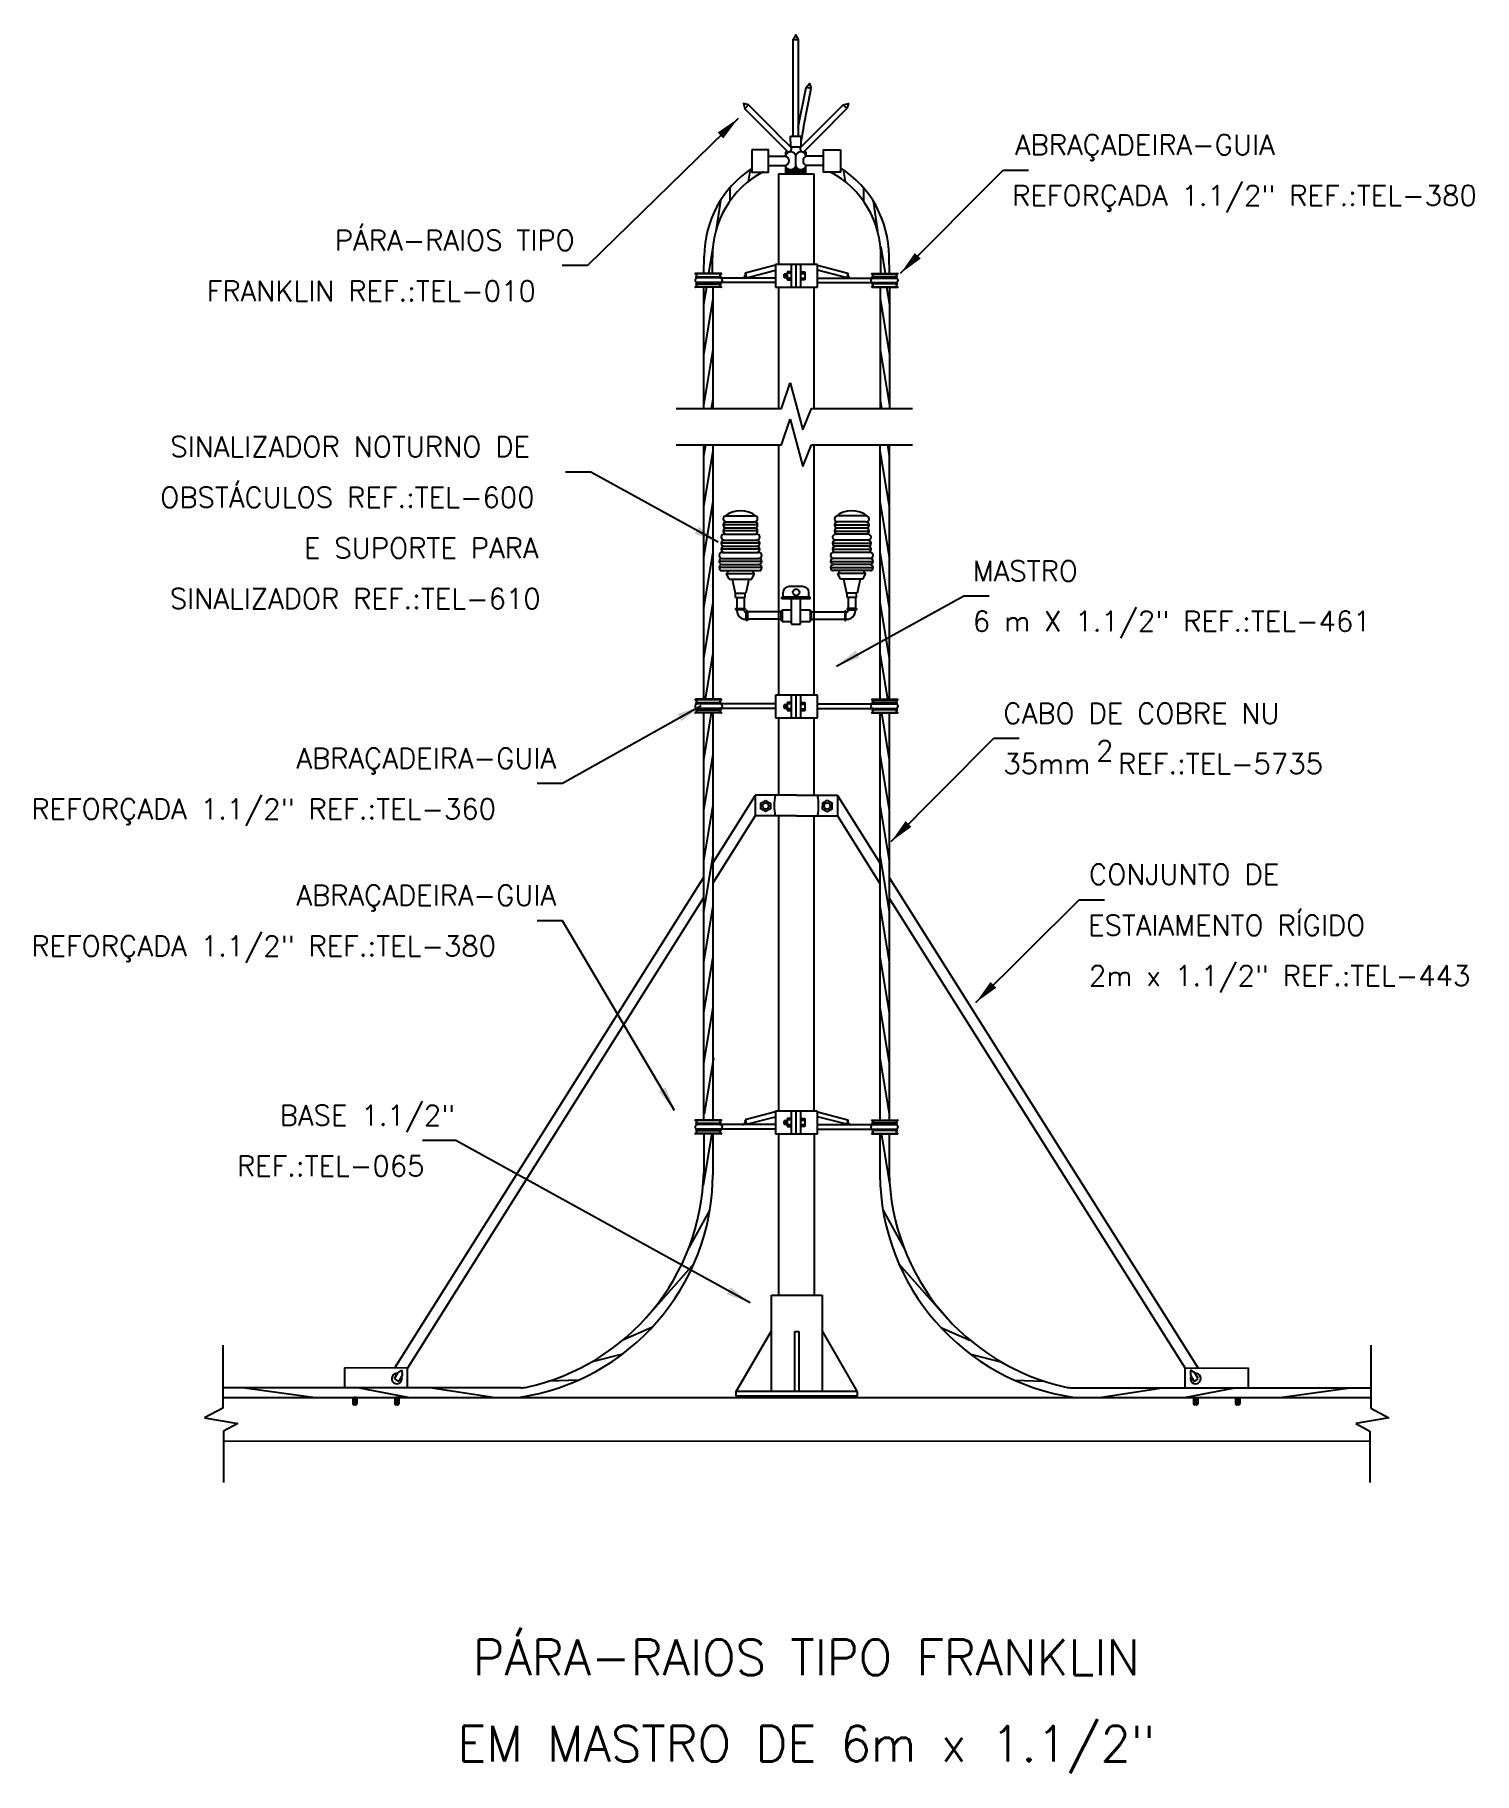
# Model space of a CAD drawing. Header units: millimetres. Extents: x -5855 to -5840.8, y -4660.7 to -4643.5.
import ezdxf
from ezdxf.enums import TextEntityAlignment as Align

# ---------------------------------------------------------------- set-up
doc = ezdxf.new("R2010")
doc.units = ezdxf.units.MM
doc.header["$LTSCALE"] = 10
doc.layers.add('Termotécnica', color=7, linetype='Continuous')
doc.styles.add('r140', font='romans.shx')
doc.styles.add('r80', font='romans.shx')

msp = doc.modelspace()

# ---------------------------------------------------------------- texts
at = {"layer": 'Termotécnica', "color": 2, "style": 'r80'}
for s, p in [('ABRAÇADEIRA-GUIA', (-5845.365, -4644.69)), ('REFORÇADA 1.1/2" REF.:TEL-380', (-5845.393, -4645.19)), ('FRANKLIN REF.:TEL-010', (-5853.34, -4646.133)), ('SINALIZADOR NOTURNO DE', (-5853.698, -4647.669)), ('OBSTÁCULOS REF.:TEL-600', (-5853.798, -4648.169)), ('E SUPORTE PARA ', (-5852.38, -4648.669)), ('MASTRO ', (-5845.78, -4648.895)), ('SINALIZADOR REF.:TEL-610', (-5853.703, -4649.168)), ('6 m X 1.1/2" REF.:TEL-461', (-5845.78, -4649.39)), ('CABO DE COBRE NU', (-5845.479, -4650.298)), ('2', (-5844.564, -4650.667)), ('35mm  REF.:TEL-5735', (-5845.479, -4650.795)), ('REFORÇADA 1.1/2" REF.:TEL-360', (-5855.07, -4651.242)), ('CONJUNTO DE', (-5844.634, -4651.888)), ('ESTAIAMENTO RÍGIDO', (-5844.643, -4652.39)), ('REFORÇADA 1.1/2" REF.:TEL-380', (-5855.07, -4652.594)), ('2m x 1.1/2" REF.:TEL-443', (-5844.634, -4652.888)), ('REF.:TEL-065', (-5853.041, -4654.764))]:
    msp.add_text(s, height=0.2, dxfattribs=at).set_placement(p)
for s, p in [('PÁRA-RAIOS TIPO', (-5849.709, -4645.632)), ('ABRAÇADEIRA-GUIA ', (-5849.755, -4650.742)), ('ABRAÇADEIRA-GUIA ', (-5849.755, -4652.094)), ('BASE 1.1/2"', (-5850.888, -4654.265))]:
    msp.add_text(s, height=0.2, dxfattribs=at).set_placement(p, align=Align.RIGHT)
at = {"layer": 'Termotécnica', "color": 5, "style": 'r140'}
for s, p in [('PÁRA-RAIOS TIPO FRANKLIN', (-5847.423, -4659.793)), ('EM MASTRO DE 6m x 1.1/2"', (-5847.423, -4660.645))]:
    msp.add_text(s, height=0.35, dxfattribs=at).set_placement(p, align=Align.BOTTOM_CENTER)

# ---------------------------------------------------------------- blocks, each defined once
blk = doc.blocks.new('*X6')
at = {"color": 0}
for p, q in [((221.636, 187.654), (221.658, 187.654)), ((221.636, 187.617), (221.696, 187.617)), ((221.636, 187.579), (221.76, 187.579)), ((221.636, 187.542), (222.576, 187.542)), ((221.636, 187.504), (222.576, 187.504)), ((221.636, 187.467), (222.576, 187.467)), ((221.636, 187.429), (222.576, 187.429)), ((221.636, 187.392), (222.576, 187.392)), ((221.969, 187.579), (222.25, 187.579)), ((222.033, 187.617), (222.187, 187.617)), ((222.072, 187.654), (222.148, 187.654)), ((222.099, 187.692), (222.121, 187.692)), ((222.46, 187.579), (222.576, 187.579)), ((222.523, 187.617), (222.576, 187.617)), ((222.562, 187.654), (222.576, 187.654))]:
    blk.add_line(p, q, dxfattribs=at)
blk = doc.blocks.new('*X3')
at = {"color": 0, "linetype": 'ByBlock'}
for p, q in [((387.028, 152.597), (387.028, 152.67)), ((387.041, 152.597), (387.041, 152.67)), ((387.053, 152.597), (387.053, 152.67)), ((387.066, 152.597), (387.066, 152.67)), ((387.078, 152.597), (387.078, 152.67))]:
    blk.add_line(p, q, dxfattribs=at)
blk = doc.blocks.new('*X2')
at = {"color": 0, "linetype": 'ByBlock'}
for p, q in [((387.028, 152.597), (387.028, 152.67)), ((387.041, 152.597), (387.041, 152.67)), ((387.053, 152.597), (387.053, 152.67)), ((387.066, 152.597), (387.066, 152.67)), ((387.078, 152.597), (387.078, 152.67))]:
    blk.add_line(p, q, dxfattribs=at)
blk = doc.blocks.new('*X1')
at = {"color": 0, "linetype": 'ByBlock'}
for p, q in [((387.028, 152.597), (387.028, 152.67)), ((387.041, 152.597), (387.041, 152.67)), ((387.053, 152.597), (387.053, 152.67)), ((387.066, 152.597), (387.066, 152.67)), ((387.078, 152.597), (387.078, 152.67))]:
    blk.add_line(p, q, dxfattribs=at)
blk = doc.blocks.new('*X8')
at = {"color": 0}
for p, q in [((181.767, 175.738), (181.784, 175.755)), ((181.768, 175.757), (181.773, 175.762)), ((181.767, 175.72), (181.785, 175.738)), ((181.767, 175.703), (181.786, 175.722)), ((181.775, 175.693), (181.785, 175.703))]:
    blk.add_line(p, q, dxfattribs=at)
blk = doc.blocks.new('*X7')
at = {"color": 0}
for p, q in [((181.767, 175.738), (181.784, 175.755)), ((181.768, 175.757), (181.773, 175.762)), ((181.767, 175.72), (181.785, 175.738)), ((181.767, 175.703), (181.786, 175.722)), ((181.775, 175.693), (181.785, 175.703))]:
    blk.add_line(p, q, dxfattribs=at)
blk = doc.blocks.new('*X5')
at = {"color": 0}
for p, q in [((181.767, 175.738), (181.784, 175.755)), ((181.768, 175.757), (181.773, 175.762)), ((181.767, 175.72), (181.785, 175.738)), ((181.767, 175.703), (181.786, 175.722)), ((181.775, 175.693), (181.785, 175.703))]:
    blk.add_line(p, q, dxfattribs=at)
blk = doc.blocks.new('*X4')
at = {"color": 0}
for p, q in [((181.767, 175.738), (181.784, 175.755)), ((181.768, 175.757), (181.773, 175.762)), ((181.767, 175.72), (181.785, 175.738)), ((181.767, 175.703), (181.786, 175.722)), ((181.775, 175.693), (181.785, 175.703))]:
    blk.add_line(p, q, dxfattribs=at)

# ---------------------------------------------------------------- linework, layer by layer
at = {"layer": 'Termotécnica', "color": 2}
for p, q in [((-5847.552, -4644.506), (-5847.552, -4643.548)), ((-5847.5, -4644.506), (-5847.5, -4643.548)), ((-5847.502, -4644.415), (-5847.425, -4644.023)), ((-5847.45, -4644.419), (-5847.374, -4644.033)), ((-5847.753, -4644.511), (-5848.031, -4644.234)), ((-5847.712, -4644.479), (-5847.994, -4644.197)), ((-5847.341, -4644.479), (-5847.058, -4644.197)), ((-5847.3, -4644.511), (-5847.022, -4644.233)), ((-5848.095, -4644.33), (-5849.583, -4645.781)), ((-5847.753, -4644.511), (-5847.606, -4644.658)), ((-5847.57, -4644.621), (-5847.718, -4644.474)), ((-5847.577, -4644.61), (-5847.578, -4644.506)), ((-5847.578, -4644.506), (-5847.474, -4644.506)), ((-5847.483, -4644.621), (-5847.335, -4644.473)), ((-5847.45, -4644.419), (-5847.474, -4644.545)), ((-5847.474, -4644.61), (-5847.474, -4644.506)), ((-5847.3, -4644.511), (-5847.446, -4644.658)), ((-5847.796, -4644.702), (-5847.629, -4644.702)), ((-5847.615, -4644.649), (-5847.629, -4644.661)), ((-5847.629, -4644.661), (-5847.629, -4644.702)), ((-5847.577, -4644.61), (-5847.474, -4644.61)), ((-5847.528, -4644.691), (-5847.528, -4644.801)), ((-5847.437, -4644.649), (-5847.426, -4644.661)), ((-5847.426, -4644.661), (-5847.426, -4644.702)), ((-5847.252, -4644.702), (-5847.419, -4644.702)), ((-5847.796, -4644.793), (-5847.628, -4644.793)), ((-5847.629, -4644.794), (-5847.629, -4644.801)), ((-5847.629, -4644.833), (-5847.629, -4644.834)), ((-5847.625, -4644.872), (-5847.625, -4644.807)), ((-5847.431, -4644.872), (-5847.625, -4644.872)), ((-5847.431, -4644.81), (-5847.431, -4644.872)), ((-5847.426, -4644.802), (-5847.426, -4644.802)), ((-5847.252, -4644.793), (-5847.42, -4644.793)), ((-5846.493, -4645.858), (-5845.48, -4644.841)), ((-5845.48, -4644.841), (-5845.23, -4644.841)), ((-5849.583, -4645.781), (-5849.833, -4645.781)), ((-5848.433, -4645.86), (-5848.43, -4645.69)), ((-5848.348, -4645.86), (-5848.347, -4645.702)), ((-5847.727, -4645.77), (-5847.727, -4645.995)), ((-5847.57, -4645.994), (-5847.57, -4645.77)), ((-5847.525, -4645.77), (-5847.525, -4645.994)), ((-5847.525, -4645.77), (-5847.525, -4645.994)), ((-5847.48, -4645.77), (-5847.48, -4645.994)), ((-5847.314, -4645.994), (-5847.314, -4645.77)), ((-5846.688, -4645.86), (-5846.688, -4645.702)), ((-5846.602, -4645.86), (-5846.605, -4645.69)), ((-5848.263, -4645.86), (-5848.515, -4645.86)), ((-5848.515, -4645.891), (-5848.263, -4645.891)), ((-5848.501, -4645.904), (-5848.515, -4645.891)), ((-5848.501, -4645.949), (-5848.515, -4645.963)), ((-5848.277, -4645.905), (-5848.5, -4645.904)), ((-5848.277, -4645.949), (-5848.5, -4645.949)), ((-5848.277, -4645.905), (-5848.263, -4645.891)), ((-5848.277, -4645.949), (-5848.263, -4645.963)), ((-5848.026, -4645.858), (-5848.014, -4645.902)), ((-5847.012, -4645.858), (-5847.024, -4645.902)), ((-5846.775, -4645.86), (-5846.524, -4645.86)), ((-5846.524, -4645.891), (-5846.775, -4645.891)), ((-5846.762, -4645.905), (-5846.775, -4645.891)), ((-5846.762, -4645.949), (-5846.775, -4645.963)), ((-5846.762, -4645.905), (-5846.539, -4645.905)), ((-5846.762, -4645.949), (-5846.539, -4645.949)), ((-5846.537, -4645.905), (-5846.524, -4645.891)), ((-5846.537, -4645.949), (-5846.524, -4645.963)), ((-5848.515, -4645.963), (-5848.263, -4645.963)), ((-5848.263, -4645.994), (-5848.515, -4645.994)), ((-5848.437, -4645.994), (-5848.437, -4647.191)), ((-5846.524, -4645.963), (-5846.775, -4645.963)), ((-5846.775, -4645.994), (-5846.524, -4645.994)), ((-5846.603, -4645.994), (-5846.603, -4647.191)), ((-5848.436, -4647.551), (-5848.436, -4650.061)), ((-5846.605, -4647.551), (-5846.605, -4650.061)), ((-5849.548, -4647.819), (-5849.798, -4647.819)), ((-5848.291, -4648.512), (-5849.548, -4647.819)), ((-5848.273, -4648.791), (-5847.873, -4648.791)), ((-5848.211, -4648.818), (-5848.183, -4648.791)), ((-5848.183, -4648.874), (-5848.211, -4648.818)), ((-5848.211, -4648.818), (-5847.935, -4648.818)), ((-5848.183, -4648.874), (-5847.962, -4648.874)), ((-5848.156, -4648.874), (-5848.125, -4649.012)), ((-5847.99, -4648.874), (-5848.02, -4649.012)), ((-5847.935, -4648.818), (-5847.962, -4648.791)), ((-5847.962, -4648.874), (-5847.935, -4648.818)), ((-5846.774, -4648.791), (-5847.174, -4648.791)), ((-5847.112, -4648.818), (-5847.084, -4648.791)), ((-5847.084, -4648.874), (-5847.112, -4648.818)), ((-5846.836, -4648.818), (-5847.112, -4648.818)), ((-5846.864, -4648.874), (-5847.084, -4648.874)), ((-5847.057, -4648.874), (-5847.026, -4649.012)), ((-5846.891, -4648.874), (-5846.921, -4649.012)), ((-5846.836, -4648.818), (-5846.864, -4648.791)), ((-5846.864, -4648.874), (-5846.836, -4648.818)), ((-5848.125, -4649.012), (-5848.02, -4649.012)), ((-5848.12, -4649.056), (-5848.12, -4649.012)), ((-5848.026, -4649.056), (-5848.026, -4649.012)), ((-5847.652, -4649.054), (-5847.652, -4649.005)), ((-5847.453, -4648.949), (-5847.597, -4648.949)), ((-5847.398, -4649.054), (-5847.398, -4649.005)), ((-5847.126, -4649.733), (-5845.868, -4649.041)), ((-5846.921, -4649.012), (-5847.026, -4649.012)), ((-5847.021, -4649.056), (-5847.021, -4649.012)), ((-5846.927, -4649.056), (-5846.927, -4649.012)), ((-5845.868, -4649.041), (-5845.618, -4649.041)), ((-5848.12, -4649.056), (-5848.026, -4649.056)), ((-5848.12, -4649.166), (-5848.12, -4649.177)), ((-5848.12, -4649.166), (-5848.026, -4649.166)), ((-5848.026, -4649.177), (-5848.12, -4649.177)), ((-5848.109, -4649.056), (-5848.109, -4649.166)), ((-5848.109, -4649.177), (-5848.109, -4649.183)), ((-5848.037, -4649.056), (-5848.037, -4649.166)), ((-5848.037, -4649.183), (-5848.037, -4649.177)), ((-5848.026, -4649.166), (-5848.026, -4649.177)), ((-5848.02, -4649.199), (-5848.015, -4649.199)), ((-5848.004, -4649.188), (-5848.015, -4649.188)), ((-5848.015, -4649.282), (-5848.015, -4649.188)), ((-5848.004, -4649.188), (-5848.004, -4649.282)), ((-5847.673, -4649.199), (-5848.004, -4649.199)), ((-5847.673, -4649.188), (-5847.673, -4649.282)), ((-5847.673, -4649.188), (-5847.661, -4649.188)), ((-5847.666, -4649.07), (-5847.666, -4649.054)), ((-5847.384, -4649.054), (-5847.666, -4649.054)), ((-5847.384, -4649.07), (-5847.666, -4649.07)), ((-5847.661, -4649.177), (-5847.661, -4649.293)), ((-5847.661, -4649.177), (-5847.569, -4649.177)), ((-5847.569, -4649.321), (-5847.569, -4649.07)), ((-5847.481, -4649.321), (-5847.481, -4649.07)), ((-5847.481, -4649.177), (-5847.385, -4649.177)), ((-5847.385, -4649.177), (-5847.385, -4649.293)), ((-5847.385, -4649.188), (-5847.374, -4649.188)), ((-5847.384, -4649.07), (-5847.384, -4649.054)), ((-5847.374, -4649.188), (-5847.374, -4649.282)), ((-5847.374, -4649.199), (-5847.043, -4649.199)), ((-5847.043, -4649.188), (-5847.043, -4649.282)), ((-5847.043, -4649.188), (-5847.032, -4649.188)), ((-5847.032, -4649.282), (-5847.032, -4649.188)), ((-5847.026, -4649.199), (-5847.032, -4649.199)), ((-5846.927, -4649.056), (-5847.021, -4649.056)), ((-5846.927, -4649.166), (-5847.021, -4649.166)), ((-5847.021, -4649.166), (-5847.021, -4649.177)), ((-5847.021, -4649.177), (-5846.927, -4649.177)), ((-5847.01, -4649.056), (-5847.01, -4649.166)), ((-5847.01, -4649.183), (-5847.01, -4649.177)), ((-5846.938, -4649.056), (-5846.938, -4649.166)), ((-5846.938, -4649.177), (-5846.938, -4649.183)), ((-5846.927, -4649.166), (-5846.927, -4649.177)), ((-5848.02, -4649.271), (-5848.015, -4649.271)), ((-5848.004, -4649.282), (-5848.015, -4649.282)), ((-5847.673, -4649.271), (-5848.004, -4649.271)), ((-5847.673, -4649.282), (-5847.661, -4649.282)), ((-5847.661, -4649.293), (-5847.569, -4649.293)), ((-5847.569, -4649.321), (-5847.481, -4649.321)), ((-5847.481, -4649.293), (-5847.385, -4649.293)), ((-5847.385, -4649.282), (-5847.374, -4649.282)), ((-5847.374, -4649.271), (-5847.043, -4649.271)), ((-5847.043, -4649.282), (-5847.032, -4649.282)), ((-5847.026, -4649.271), (-5847.032, -4649.271)), ((-5848.263, -4650.061), (-5848.515, -4650.061)), ((-5847.727, -4650.019), (-5847.727, -4650.244)), ((-5847.57, -4650.244), (-5847.57, -4650.019)), ((-5847.525, -4650.019), (-5847.525, -4650.244)), ((-5847.525, -4650.019), (-5847.525, -4650.244)), ((-5847.48, -4650.019), (-5847.48, -4650.244)), ((-5847.314, -4650.244), (-5847.314, -4650.019)), ((-5846.775, -4650.061), (-5846.524, -4650.061)), ((-5848.461, -4650.125), (-5849.83, -4650.893)), ((-5848.515, -4650.092), (-5848.263, -4650.092)), ((-5848.501, -4650.105), (-5848.515, -4650.092)), ((-5848.501, -4650.15), (-5848.515, -4650.164)), ((-5848.515, -4650.164), (-5848.263, -4650.164)), ((-5848.263, -4650.195), (-5848.515, -4650.195)), ((-5848.277, -4650.106), (-5848.5, -4650.105)), ((-5848.277, -4650.15), (-5848.5, -4650.15)), ((-5848.436, -4650.195), (-5848.436, -4654.222)), ((-5848.345, -4650.195), (-5848.345, -4654.222)), ((-5848.277, -4650.106), (-5848.263, -4650.092)), ((-5848.277, -4650.15), (-5848.263, -4650.164)), ((-5846.762, -4650.106), (-5846.775, -4650.092)), ((-5846.524, -4650.092), (-5846.775, -4650.092)), ((-5846.762, -4650.15), (-5846.775, -4650.164)), ((-5846.524, -4650.164), (-5846.775, -4650.164)), ((-5846.775, -4650.195), (-5846.524, -4650.195)), ((-5846.762, -4650.106), (-5846.539, -4650.106)), ((-5846.762, -4650.15), (-5846.539, -4650.15)), ((-5846.696, -4650.195), (-5846.696, -4654.222)), ((-5846.605, -4650.195), (-5846.605, -4654.222)), ((-5846.537, -4650.106), (-5846.524, -4650.092)), ((-5846.537, -4650.15), (-5846.524, -4650.164)), ((-5846.585, -4651.464), (-5845.573, -4650.445)), ((-5845.573, -4650.445), (-5845.323, -4650.445)), ((-5849.83, -4650.893), (-5850.08, -4650.893)), ((-5845.749, -4653.051), (-5844.73, -4652.039)), ((-5844.73, -4652.039), (-5844.48, -4652.039)), ((-5849.83, -4652.245), (-5850.08, -4652.245)), ((-5848.722, -4654.119), (-5849.83, -4652.245)), ((-5847.727, -4654.123), (-5847.727, -4654.347)), ((-5847.57, -4654.347), (-5847.57, -4654.123)), ((-5847.525, -4654.123), (-5847.525, -4654.347)), ((-5847.525, -4654.123), (-5847.525, -4654.347)), ((-5847.48, -4654.123), (-5847.48, -4654.347)), ((-5847.314, -4654.347), (-5847.314, -4654.123)), ((-5848.263, -4654.212), (-5848.515, -4654.212)), ((-5848.515, -4654.244), (-5848.263, -4654.244)), ((-5848.501, -4654.257), (-5848.515, -4654.244)), ((-5848.501, -4654.302), (-5848.515, -4654.316)), ((-5848.515, -4654.316), (-5848.263, -4654.316)), ((-5848.263, -4654.347), (-5848.515, -4654.347)), ((-5848.277, -4654.257), (-5848.5, -4654.257)), ((-5848.277, -4654.302), (-5848.5, -4654.302)), ((-5848.435, -4654.357), (-5848.435, -4654.729)), ((-5848.344, -4654.357), (-5848.344, -4654.752)), ((-5848.277, -4654.257), (-5848.263, -4654.244)), ((-5848.277, -4654.302), (-5848.263, -4654.316)), ((-5848.026, -4654.211), (-5848.014, -4654.254)), ((-5847.012, -4654.211), (-5847.024, -4654.254)), ((-5846.775, -4654.212), (-5846.524, -4654.212)), ((-5846.762, -4654.257), (-5846.775, -4654.244)), ((-5846.524, -4654.244), (-5846.775, -4654.244)), ((-5846.762, -4654.302), (-5846.775, -4654.316)), ((-5846.524, -4654.316), (-5846.775, -4654.316)), ((-5846.775, -4654.347), (-5846.524, -4654.347)), ((-5846.762, -4654.257), (-5846.539, -4654.257)), ((-5846.762, -4654.302), (-5846.539, -4654.302)), ((-5846.697, -4654.357), (-5846.697, -4654.752)), ((-5846.606, -4654.357), (-5846.606, -4654.729)), ((-5846.537, -4654.257), (-5846.524, -4654.244)), ((-5846.537, -4654.302), (-5846.524, -4654.316)), ((-5850.881, -4654.414), (-5851.21, -4654.414)), ((-5847.976, -4656.014), (-5850.881, -4654.414)), ((-5847.537, -4656.889), (-5847.537, -4656.299)), ((-5847.537, -4656.299), (-5847.497, -4656.299)), ((-5847.497, -4656.299), (-5847.497, -4656.889)), ((-5846.92, -4656.889), (-5848.114, -4656.889))]:
    msp.add_line(p, q, dxfattribs=at)
at = {"layer": 'Termotécnica', "color": 1}
for p, q in [((-5847.976, -4644.834), (-5847.995, -4644.953)), ((-5847.059, -4644.834), (-5847.04, -4644.953)), ((-5848.176, -4645.013), (-5848.176, -4645.144)), ((-5846.859, -4645.013), (-5846.859, -4645.144)), ((-5848.271, -4645.142), (-5848.316, -4645.441)), ((-5846.764, -4645.142), (-5846.72, -4645.441)), ((-5848.346, -4645.598), (-5848.389, -4645.86)), ((-5846.689, -4645.598), (-5846.646, -4645.86)), ((-5848.263, -4645.864), (-5848.515, -4645.864)), ((-5847.643, -4645.867), (-5847.618, -4645.867)), ((-5847.643, -4645.899), (-5847.643, -4645.867)), ((-5847.611, -4645.867), (-5847.643, -4645.867)), ((-5847.643, -4645.867), (-5847.643, -4645.899)), ((-5847.611, -4645.899), (-5847.643, -4645.899)), ((-5847.643, -4645.899), (-5847.611, -4645.899)), ((-5847.637, -4645.867), (-5847.637, -4645.899)), ((-5847.632, -4645.867), (-5847.632, -4645.899)), ((-5847.626, -4645.867), (-5847.626, -4645.899)), ((-5847.621, -4645.867), (-5847.621, -4645.899)), ((-5847.618, -4645.867), (-5847.611, -4645.867)), ((-5847.617, -4645.867), (-5847.617, -4645.899)), ((-5847.617, -4645.867), (-5847.617, -4645.899)), ((-5847.611, -4645.842), (-5847.611, -4645.922)), ((-5847.572, -4645.842), (-5847.611, -4645.842)), ((-5847.571, -4645.858), (-5847.611, -4645.858)), ((-5847.571, -4645.907), (-5847.611, -4645.907)), ((-5847.571, -4645.907), (-5847.611, -4645.907)), ((-5847.611, -4645.922), (-5847.571, -4645.922)), ((-5847.481, -4645.844), (-5847.439, -4645.844)), ((-5847.481, -4645.844), (-5847.439, -4645.844)), ((-5847.481, -4645.859), (-5847.439, -4645.859)), ((-5847.439, -4645.859), (-5847.481, -4645.859)), ((-5847.481, -4645.908), (-5847.439, -4645.908)), ((-5847.439, -4645.908), (-5847.481, -4645.908)), ((-5847.439, -4645.923), (-5847.481, -4645.923)), ((-5847.439, -4645.923), (-5847.481, -4645.923)), ((-5847.439, -4645.844), (-5847.439, -4645.923)), ((-5847.439, -4645.844), (-5847.439, -4645.923)), ((-5846.775, -4645.864), (-5846.524, -4645.864)), ((-5848.263, -4645.99), (-5848.515, -4645.99)), ((-5848.409, -4645.994), (-5848.437, -4646.165)), ((-5848.346, -4646.107), (-5848.437, -4646.664)), ((-5846.775, -4645.99), (-5846.524, -4645.99)), ((-5846.695, -4646.107), (-5846.603, -4646.664)), ((-5846.631, -4645.994), (-5846.603, -4646.165)), ((-5848.346, -4646.608), (-5848.437, -4647.163)), ((-5846.694, -4646.608), (-5846.603, -4647.163)), ((-5847.668, -4647.191), (-5847.583, -4646.937)), ((-5847.583, -4646.937), (-5847.456, -4647.403)), ((-5848.346, -4647.107), (-5848.36, -4647.191)), ((-5846.694, -4647.107), (-5846.681, -4647.191)), ((-5848.707, -4647.191), (-5847.668, -4647.191)), ((-5847.668, -4647.551), (-5847.583, -4647.297)), ((-5847.583, -4647.297), (-5847.456, -4647.763)), ((-5847.456, -4647.403), (-5847.371, -4647.191)), ((-5847.371, -4647.191), (-5846.374, -4647.191)), ((-5848.707, -4647.551), (-5847.668, -4647.551)), ((-5848.418, -4647.551), (-5848.436, -4647.662)), ((-5848.345, -4647.606), (-5848.436, -4648.162)), ((-5847.456, -4647.763), (-5847.371, -4647.551)), ((-5847.371, -4647.551), (-5846.374, -4647.551)), ((-5846.696, -4647.606), (-5846.605, -4648.162)), ((-5846.623, -4647.551), (-5846.605, -4647.662)), ((-5848.345, -4648.105), (-5848.436, -4648.661)), ((-5846.696, -4648.105), (-5846.605, -4648.661)), ((-5847.903, -4648.34), (-5848.243, -4648.34)), ((-5848.213, -4648.25), (-5847.933, -4648.25)), ((-5848.213, -4648.31), (-5847.933, -4648.31)), ((-5847.144, -4648.341), (-5846.804, -4648.341)), ((-5846.834, -4648.251), (-5847.114, -4648.251)), ((-5846.834, -4648.311), (-5847.114, -4648.311)), ((-5847.883, -4648.521), (-5848.263, -4648.521)), ((-5847.903, -4648.4), (-5848.243, -4648.4)), ((-5848.233, -4648.43), (-5847.913, -4648.43)), ((-5848.233, -4648.491), (-5847.913, -4648.491)), ((-5848.213, -4648.37), (-5847.933, -4648.37)), ((-5847.164, -4648.521), (-5846.784, -4648.521)), ((-5847.144, -4648.401), (-5846.804, -4648.401)), ((-5846.814, -4648.431), (-5847.134, -4648.431)), ((-5846.814, -4648.491), (-5847.134, -4648.491)), ((-5846.834, -4648.371), (-5847.114, -4648.371)), ((-5848.345, -4648.605), (-5848.436, -4649.16)), ((-5847.863, -4648.701), (-5848.283, -4648.701)), ((-5847.883, -4648.581), (-5848.263, -4648.581)), ((-5848.253, -4648.611), (-5847.893, -4648.611)), ((-5848.253, -4648.671), (-5847.893, -4648.671)), ((-5848.233, -4648.551), (-5847.913, -4648.551)), ((-5847.184, -4648.701), (-5846.764, -4648.701)), ((-5847.164, -4648.581), (-5846.784, -4648.581)), ((-5846.794, -4648.611), (-5847.154, -4648.611)), ((-5846.794, -4648.671), (-5847.154, -4648.671)), ((-5846.814, -4648.551), (-5847.134, -4648.551)), ((-5846.696, -4648.605), (-5846.605, -4649.16)), ((-5847.863, -4648.761), (-5848.283, -4648.761)), ((-5848.253, -4648.731), (-5847.893, -4648.731)), ((-5847.184, -4648.761), (-5846.764, -4648.761)), ((-5846.794, -4648.731), (-5847.154, -4648.731)), ((-5848.345, -4649.104), (-5848.436, -4649.659)), ((-5846.696, -4649.104), (-5846.605, -4649.659)), ((-5848.345, -4649.603), (-5848.42, -4650.061)), ((-5846.696, -4649.603), (-5846.621, -4650.061)), ((-5848.263, -4650.065), (-5848.515, -4650.065)), ((-5846.775, -4650.065), (-5846.524, -4650.065)), ((-5848.263, -4650.191), (-5848.515, -4650.191)), ((-5848.36, -4650.195), (-5848.436, -4650.658)), ((-5847.643, -4650.116), (-5847.618, -4650.116)), ((-5847.643, -4650.149), (-5847.643, -4650.116)), ((-5847.611, -4650.116), (-5847.643, -4650.116)), ((-5847.643, -4650.116), (-5847.643, -4650.149)), ((-5847.611, -4650.149), (-5847.643, -4650.149)), ((-5847.643, -4650.149), (-5847.611, -4650.149)), ((-5847.637, -4650.116), (-5847.637, -4650.149)), ((-5847.632, -4650.116), (-5847.632, -4650.149)), ((-5847.626, -4650.116), (-5847.626, -4650.149)), ((-5847.621, -4650.116), (-5847.621, -4650.149)), ((-5847.618, -4650.116), (-5847.611, -4650.116)), ((-5847.617, -4650.116), (-5847.617, -4650.149)), ((-5847.617, -4650.116), (-5847.617, -4650.149)), ((-5847.611, -4650.092), (-5847.611, -4650.172)), ((-5847.572, -4650.092), (-5847.611, -4650.092)), ((-5847.571, -4650.107), (-5847.611, -4650.107)), ((-5847.571, -4650.156), (-5847.611, -4650.156)), ((-5847.571, -4650.156), (-5847.611, -4650.156)), ((-5847.611, -4650.172), (-5847.571, -4650.172)), ((-5847.481, -4650.093), (-5847.439, -4650.093)), ((-5847.481, -4650.093), (-5847.439, -4650.093)), ((-5847.481, -4650.109), (-5847.439, -4650.109)), ((-5847.439, -4650.109), (-5847.481, -4650.109)), ((-5847.481, -4650.157), (-5847.439, -4650.157)), ((-5847.439, -4650.157), (-5847.481, -4650.157)), ((-5847.439, -4650.173), (-5847.481, -4650.173)), ((-5847.439, -4650.173), (-5847.481, -4650.173)), ((-5847.439, -4650.093), (-5847.439, -4650.173)), ((-5847.439, -4650.093), (-5847.439, -4650.173)), ((-5846.775, -4650.191), (-5846.524, -4650.191)), ((-5846.681, -4650.195), (-5846.605, -4650.658)), ((-5848.345, -4650.602), (-5848.436, -4651.157)), ((-5846.696, -4650.602), (-5846.605, -4651.157)), ((-5848.345, -4651.101), (-5848.436, -4651.656)), ((-5846.696, -4651.101), (-5846.605, -4651.656)), ((-5848.345, -4651.6), (-5848.436, -4652.156)), ((-5846.696, -4651.6), (-5846.605, -4652.156)), ((-5848.345, -4652.099), (-5848.436, -4652.655)), ((-5846.696, -4652.099), (-5846.605, -4652.655)), ((-5848.345, -4652.599), (-5848.436, -4653.154)), ((-5846.696, -4652.599), (-5846.605, -4653.154)), ((-5848.345, -4653.098), (-5848.436, -4653.653)), ((-5846.696, -4653.098), (-5846.605, -4653.653)), ((-5848.34, -4653.597), (-5848.431, -4654.153)), ((-5846.696, -4653.597), (-5846.605, -4654.153)), ((-5848.263, -4654.217), (-5848.515, -4654.217)), ((-5848.263, -4654.343), (-5848.515, -4654.343)), ((-5848.359, -4654.357), (-5848.442, -4654.859)), ((-5847.643, -4654.219), (-5847.618, -4654.219)), ((-5847.643, -4654.252), (-5847.643, -4654.219)), ((-5847.611, -4654.219), (-5847.643, -4654.219)), ((-5847.643, -4654.219), (-5847.643, -4654.252)), ((-5847.611, -4654.252), (-5847.643, -4654.252)), ((-5847.643, -4654.252), (-5847.611, -4654.252)), ((-5847.637, -4654.219), (-5847.637, -4654.252)), ((-5847.632, -4654.219), (-5847.632, -4654.252)), ((-5847.626, -4654.219), (-5847.626, -4654.252)), ((-5847.621, -4654.219), (-5847.621, -4654.252)), ((-5847.618, -4654.219), (-5847.611, -4654.219)), ((-5847.617, -4654.22), (-5847.617, -4654.252)), ((-5847.617, -4654.22), (-5847.617, -4654.252)), ((-5847.611, -4654.195), (-5847.611, -4654.275)), ((-5847.572, -4654.195), (-5847.611, -4654.195)), ((-5847.571, -4654.211), (-5847.611, -4654.211)), ((-5847.571, -4654.26), (-5847.611, -4654.26)), ((-5847.571, -4654.26), (-5847.611, -4654.26)), ((-5847.611, -4654.275), (-5847.571, -4654.275)), ((-5847.481, -4654.196), (-5847.439, -4654.196)), ((-5847.481, -4654.196), (-5847.439, -4654.196)), ((-5847.481, -4654.212), (-5847.439, -4654.212)), ((-5847.439, -4654.212), (-5847.481, -4654.212)), ((-5847.481, -4654.26), (-5847.439, -4654.26)), ((-5847.439, -4654.26), (-5847.481, -4654.26)), ((-5847.439, -4654.276), (-5847.481, -4654.276)), ((-5847.439, -4654.276), (-5847.481, -4654.276)), ((-5847.439, -4654.196), (-5847.439, -4654.276)), ((-5847.439, -4654.196), (-5847.439, -4654.276)), ((-5846.775, -4654.217), (-5846.524, -4654.217)), ((-5846.775, -4654.343), (-5846.524, -4654.343)), ((-5846.682, -4654.357), (-5846.6, -4654.859)), ((-5853.181, -4656.432), (-5853.181, -4657.053)), ((-5841.853, -4656.432), (-5841.853, -4657.053)), ((-5851.485, -4656.763), (-5851.454, -4656.706)), ((-5851.411, -4656.729), (-5851.444, -4656.787)), ((-5843.633, -4656.729), (-5843.6, -4656.787)), ((-5843.558, -4656.763), (-5843.59, -4656.706)), ((-5852.293, -4656.948), (-5852.987, -4656.853)), ((-5851.35, -4656.948), (-5851.849, -4656.853)), ((-5850.514, -4656.948), (-5851.137, -4656.853)), ((-5844.53, -4656.948), (-5843.907, -4656.853)), ((-5843.693, -4656.948), (-5843.195, -4656.853)), ((-5842.75, -4656.948), (-5842.057, -4656.853)), ((-5853.181, -4657.053), (-5853.36, -4657.149)), ((-5851.898, -4656.948), (-5851.898, -4657.01)), ((-5851.893, -4656.948), (-5851.893, -4657.01)), ((-5851.885, -4656.953), (-5851.888, -4656.948)), ((-5851.888, -4656.959), (-5851.885, -4656.953)), ((-5851.886, -4656.965), (-5851.888, -4656.959)), ((-5851.888, -4656.969), (-5851.886, -4656.965)), ((-5851.885, -4656.975), (-5851.888, -4656.969)), ((-5851.888, -4656.979), (-5851.885, -4656.975)), ((-5851.884, -4656.985), (-5851.888, -4656.979)), ((-5851.888, -4656.99), (-5851.884, -4656.985)), ((-5851.884, -4656.996), (-5851.888, -4656.99)), ((-5851.888, -4657), (-5851.884, -4656.996)), ((-5851.885, -4657.006), (-5851.888, -4657)), ((-5851.888, -4657.01), (-5851.885, -4657.006)), ((-5851.882, -4657.017), (-5851.888, -4657.01)), ((-5851.866, -4656.948), (-5851.887, -4656.948)), ((-5851.877, -4657.021), (-5851.882, -4657.017)), ((-5851.877, -4657.021), (-5851.872, -4657.017)), ((-5851.867, -4657.01), (-5851.872, -4657.017)), ((-5851.867, -4656.98), (-5851.87, -4656.985)), ((-5851.87, -4656.985), (-5851.867, -4656.99)), ((-5851.867, -4656.99), (-5851.87, -4656.996)), ((-5851.87, -4656.996), (-5851.867, -4657)), ((-5851.867, -4657), (-5851.87, -4657.006)), ((-5851.87, -4657.006), (-5851.867, -4657.01)), ((-5851.867, -4656.948), (-5851.869, -4656.954)), ((-5851.869, -4656.954), (-5851.867, -4656.959)), ((-5851.867, -4656.959), (-5851.869, -4656.965)), ((-5851.869, -4656.965), (-5851.867, -4656.969)), ((-5851.867, -4656.969), (-5851.869, -4656.976)), ((-5851.869, -4656.976), (-5851.867, -4656.98)), ((-5851.864, -4656.948), (-5851.867, -4656.948)), ((-5851.862, -4656.948), (-5851.862, -4657.01)), ((-5851.857, -4656.948), (-5851.857, -4657.01)), ((-5851.484, -4656.949), (-5851.484, -4657.011)), ((-5851.479, -4656.949), (-5851.479, -4657.011)), ((-5851.474, -4656.99), (-5851.47, -4656.986)), ((-5851.47, -4656.997), (-5851.474, -4656.99)), ((-5851.474, -4657.001), (-5851.47, -4656.997)), ((-5851.471, -4657.007), (-5851.474, -4657.001)), ((-5851.474, -4657.011), (-5851.471, -4657.007)), ((-5851.468, -4657.018), (-5851.474, -4657.011)), ((-5851.452, -4656.949), (-5851.473, -4656.949)), ((-5851.471, -4656.954), (-5851.473, -4656.949)), ((-5851.473, -4656.959), (-5851.471, -4656.954)), ((-5851.472, -4656.966), (-5851.473, -4656.959)), ((-5851.473, -4656.97), (-5851.472, -4656.966)), ((-5851.471, -4656.975), (-5851.473, -4656.97)), ((-5851.473, -4656.98), (-5851.471, -4656.975)), ((-5851.47, -4656.986), (-5851.473, -4656.98)), ((-5851.463, -4657.021), (-5851.468, -4657.018)), ((-5851.463, -4657.021), (-5851.458, -4657.018)), ((-5851.453, -4657.011), (-5851.458, -4657.018)), ((-5851.452, -4657.001), (-5851.456, -4657.007)), ((-5851.456, -4657.007), (-5851.453, -4657.011)), ((-5851.453, -4656.949), (-5851.455, -4656.955)), ((-5851.455, -4656.955), (-5851.453, -4656.959)), ((-5851.453, -4656.959), (-5851.455, -4656.966)), ((-5851.455, -4656.966), (-5851.452, -4656.97)), ((-5851.452, -4656.97), (-5851.455, -4656.977)), ((-5851.455, -4656.977), (-5851.452, -4656.98)), ((-5851.452, -4656.98), (-5851.455, -4656.986)), ((-5851.455, -4656.986), (-5851.453, -4656.991)), ((-5851.453, -4656.991), (-5851.455, -4656.997)), ((-5851.455, -4656.997), (-5851.452, -4657.001)), ((-5851.45, -4656.949), (-5851.453, -4656.949)), ((-5851.448, -4656.949), (-5851.448, -4657.011)), ((-5851.442, -4656.949), (-5851.442, -4657.011)), ((-5843.602, -4656.949), (-5843.601, -4657.011)), ((-5843.596, -4656.949), (-5843.596, -4657.011)), ((-5843.594, -4656.949), (-5843.591, -4656.949)), ((-5843.592, -4656.949), (-5843.571, -4656.949)), ((-5843.589, -4656.966), (-5843.592, -4656.97)), ((-5843.592, -4656.97), (-5843.589, -4656.977)), ((-5843.589, -4656.977), (-5843.592, -4656.98)), ((-5843.592, -4656.98), (-5843.588, -4656.986)), ((-5843.588, -4656.997), (-5843.592, -4657.001)), ((-5843.592, -4657.001), (-5843.588, -4657.007)), ((-5843.591, -4656.949), (-5843.589, -4656.955)), ((-5843.589, -4656.955), (-5843.591, -4656.959)), ((-5843.591, -4656.959), (-5843.589, -4656.966)), ((-5843.588, -4656.986), (-5843.591, -4656.991)), ((-5843.591, -4656.991), (-5843.588, -4656.997)), ((-5843.588, -4657.007), (-5843.591, -4657.011)), ((-5843.591, -4657.011), (-5843.586, -4657.018)), ((-5843.581, -4657.021), (-5843.586, -4657.018)), ((-5843.581, -4657.021), (-5843.576, -4657.018)), ((-5843.576, -4657.018), (-5843.57, -4657.011)), ((-5843.574, -4656.986), (-5843.57, -4656.98)), ((-5843.57, -4656.99), (-5843.574, -4656.986)), ((-5843.574, -4656.997), (-5843.57, -4656.99)), ((-5843.57, -4657.001), (-5843.574, -4656.997)), ((-5843.573, -4656.954), (-5843.57, -4656.949)), ((-5843.57, -4656.959), (-5843.573, -4656.954)), ((-5843.573, -4656.975), (-5843.57, -4656.97)), ((-5843.57, -4656.98), (-5843.573, -4656.975)), ((-5843.573, -4657.007), (-5843.57, -4657.001)), ((-5843.57, -4657.011), (-5843.573, -4657.007)), ((-5843.572, -4656.966), (-5843.57, -4656.959)), ((-5843.57, -4656.97), (-5843.572, -4656.966)), ((-5843.565, -4656.949), (-5843.565, -4657.011)), ((-5843.56, -4656.949), (-5843.56, -4657.011)), ((-5843.187, -4656.948), (-5843.187, -4657.01)), ((-5843.182, -4656.948), (-5843.182, -4657.01)), ((-5843.18, -4656.948), (-5843.177, -4656.948)), ((-5843.177, -4656.948), (-5843.157, -4656.948)), ((-5843.177, -4656.948), (-5843.175, -4656.954)), ((-5843.175, -4656.954), (-5843.177, -4656.959)), ((-5843.177, -4656.959), (-5843.175, -4656.965)), ((-5843.175, -4656.965), (-5843.177, -4656.969)), ((-5843.177, -4656.969), (-5843.175, -4656.976)), ((-5843.175, -4656.976), (-5843.177, -4656.98)), ((-5843.177, -4656.98), (-5843.174, -4656.985)), ((-5843.174, -4656.985), (-5843.177, -4656.99)), ((-5843.177, -4656.99), (-5843.174, -4656.996)), ((-5843.174, -4656.996), (-5843.177, -4657)), ((-5843.177, -4657), (-5843.174, -4657.006)), ((-5843.174, -4657.006), (-5843.177, -4657.01)), ((-5843.177, -4657.01), (-5843.172, -4657.017)), ((-5843.167, -4657.021), (-5843.172, -4657.017)), ((-5843.167, -4657.021), (-5843.162, -4657.017)), ((-5843.162, -4657.017), (-5843.156, -4657.01)), ((-5843.159, -4656.953), (-5843.156, -4656.948)), ((-5843.156, -4656.959), (-5843.159, -4656.953)), ((-5843.159, -4656.975), (-5843.156, -4656.969)), ((-5843.156, -4656.979), (-5843.159, -4656.975)), ((-5843.159, -4656.985), (-5843.156, -4656.979)), ((-5843.156, -4656.99), (-5843.159, -4656.985)), ((-5843.159, -4656.996), (-5843.156, -4656.99)), ((-5843.156, -4657), (-5843.159, -4656.996)), ((-5843.159, -4657.006), (-5843.156, -4657)), ((-5843.156, -4657.01), (-5843.159, -4657.006)), ((-5843.158, -4656.965), (-5843.156, -4656.959)), ((-5843.156, -4656.969), (-5843.158, -4656.965)), ((-5843.151, -4656.948), (-5843.151, -4657.01)), ((-5843.146, -4656.948), (-5843.146, -4657.01)), ((-5841.853, -4657.053), (-5841.674, -4657.149)), ((-5853.36, -4657.149), (-5853.031, -4657.205)), ((-5853.031, -4657.205), (-5853.172, -4657.28)), ((-5841.674, -4657.149), (-5842.002, -4657.205)), ((-5842.002, -4657.205), (-5841.862, -4657.28)), ((-5853.172, -4657.28), (-5853.172, -4657.787)), ((-5841.862, -4657.28), (-5841.862, -4657.787))]:
    msp.add_line(p, q, dxfattribs=at)
at = {"layer": 'Termotécnica', "color": 3, "linetype": 'ByBlock'}
for p, q in [((-5847.698, -4644.878), (-5847.35, -4644.878)), ((-5847.698, -4644.878), (-5847.698, -4645.77)), ((-5847.35, -4644.878), (-5847.35, -4645.77)), ((-5847.698, -4645.995), (-5847.697, -4647.191)), ((-5847.35, -4645.994), (-5847.35, -4647.191)), ((-5847.697, -4647.551), (-5847.697, -4650.019)), ((-5847.349, -4647.551), (-5847.349, -4650.019)), ((-5847.697, -4650.244), (-5847.697, -4651.008)), ((-5847.349, -4650.244), (-5847.349, -4651.008)), ((-5847.697, -4651.212), (-5847.696, -4654.121)), ((-5847.349, -4651.212), (-5847.349, -4654.121)), ((-5847.698, -4654.345), (-5847.698, -4655.941)), ((-5847.347, -4654.345), (-5847.347, -4655.941))]:
    msp.add_line(p, q, dxfattribs=at)
at = {"layer": 'Termotécnica', "color": 3}
for p, q in [((-5847.727, -4645.778), (-5848.026, -4645.858)), ((-5847.653, -4645.77), (-5847.727, -4645.77)), ((-5847.525, -4645.77), (-5847.662, -4645.77)), ((-5847.374, -4645.77), (-5847.525, -4645.77)), ((-5847.314, -4645.77), (-5847.374, -4645.77)), ((-5847.314, -4645.777), (-5847.012, -4645.858)), ((-5847.727, -4645.905), (-5848.277, -4645.905)), ((-5847.727, -4645.95), (-5848.277, -4645.949)), ((-5848.014, -4645.902), (-5847.727, -4645.827)), ((-5847.024, -4645.902), (-5847.314, -4645.826)), ((-5847.314, -4645.905), (-5846.762, -4645.905)), ((-5847.314, -4645.95), (-5846.762, -4645.949)), ((-5847.727, -4645.995), (-5847.653, -4645.995)), ((-5847.662, -4645.995), (-5847.525, -4645.994)), ((-5847.525, -4645.994), (-5847.374, -4645.994)), ((-5847.374, -4645.994), (-5847.314, -4645.994)), ((-5847.653, -4650.019), (-5847.727, -4650.019)), ((-5847.525, -4650.019), (-5847.662, -4650.019)), ((-5847.374, -4650.019), (-5847.525, -4650.019)), ((-5847.314, -4650.019), (-5847.374, -4650.019)), ((-5847.727, -4650.106), (-5848.277, -4650.106)), ((-5847.727, -4650.151), (-5848.277, -4650.15)), ((-5847.727, -4650.244), (-5847.653, -4650.244)), ((-5847.662, -4650.244), (-5847.525, -4650.244)), ((-5847.525, -4650.244), (-5847.374, -4650.244)), ((-5847.374, -4650.244), (-5847.314, -4650.244)), ((-5847.314, -4650.106), (-5846.762, -4650.106)), ((-5847.314, -4650.151), (-5846.762, -4650.15)), ((-5847.927, -4651.011), (-5848.345, -4651.674)), ((-5847.927, -4651.008), (-5847.926, -4651.212)), ((-5847.521, -4651.008), (-5847.927, -4651.008)), ((-5847.521, -4651.008), (-5847.115, -4651.008)), ((-5847.115, -4651.008), (-5847.115, -4651.212)), ((-5847.115, -4651.011), (-5846.696, -4651.675)), ((-5847.926, -4651.212), (-5848.345, -4651.876)), ((-5847.521, -4651.212), (-5847.926, -4651.212)), ((-5847.521, -4651.212), (-5847.115, -4651.212)), ((-5847.115, -4651.212), (-5846.696, -4651.877)), ((-5848.436, -4651.819), (-5851.486, -4656.659)), ((-5846.605, -4651.82), (-5843.558, -4656.659)), ((-5848.436, -4652.021), (-5851.359, -4656.659)), ((-5846.605, -4652.022), (-5843.685, -4656.659)), ((-5847.727, -4654.13), (-5848.026, -4654.211)), ((-5848.014, -4654.254), (-5847.727, -4654.18)), ((-5847.653, -4654.123), (-5847.727, -4654.123)), ((-5847.525, -4654.123), (-5847.662, -4654.123)), ((-5847.374, -4654.123), (-5847.525, -4654.123)), ((-5847.314, -4654.123), (-5847.374, -4654.123)), ((-5847.314, -4654.13), (-5847.012, -4654.211)), ((-5847.024, -4654.254), (-5847.314, -4654.179)), ((-5847.727, -4654.257), (-5848.277, -4654.257)), ((-5847.727, -4654.302), (-5848.277, -4654.302)), ((-5847.727, -4654.347), (-5847.653, -4654.347)), ((-5847.662, -4654.347), (-5847.525, -4654.347)), ((-5847.525, -4654.347), (-5847.374, -4654.347)), ((-5847.374, -4654.347), (-5847.314, -4654.347)), ((-5847.314, -4654.257), (-5846.762, -4654.257)), ((-5847.314, -4654.302), (-5846.762, -4654.302)), ((-5847.766, -4656.041), (-5847.766, -4655.941)), ((-5847.766, -4655.941), (-5847.268, -4655.941)), ((-5847.766, -4656.887), (-5847.766, -4656.041)), ((-5847.268, -4655.941), (-5847.268, -4656.041)), ((-5847.268, -4656.041), (-5847.268, -4656.887)), ((-5848.114, -4656.889), (-5847.766, -4656.29)), ((-5846.92, -4656.887), (-5847.268, -4656.289)), ((-5851.98, -4656.658), (-5851.981, -4656.853)), ((-5851.359, -4656.659), (-5851.98, -4656.658)), ((-5851.359, -4656.853), (-5851.359, -4656.659)), ((-5843.685, -4656.659), (-5843.064, -4656.658)), ((-5843.685, -4656.853), (-5843.685, -4656.659)), ((-5843.064, -4656.658), (-5843.063, -4656.853)), ((-5848.114, -4656.937), (-5848.114, -4656.889)), ((-5847.019, -4656.936), (-5848.114, -4656.937)), ((-5846.92, -4656.936), (-5847.019, -4656.936)), ((-5846.92, -4656.889), (-5846.92, -4656.936)), ((-5853.181, -4656.949), (-5841.853, -4656.948)), ((-5853.172, -4657.38), (-5841.862, -4657.378))]:
    msp.add_line(p, q, dxfattribs=at)
at = {"layer": 'Termotécnica', "color": 2, "linetype": 'ByBlock'}
for p, q in [((-5848.346, -4645.994), (-5848.346, -4647.191)), ((-5846.694, -4645.994), (-5846.694, -4647.191)), ((-5848.345, -4647.551), (-5848.345, -4650.061)), ((-5846.696, -4647.551), (-5846.696, -4650.061)), ((-5850.237, -4656.853), (-5853.181, -4656.853)), ((-5844.804, -4656.853), (-5841.853, -4656.853))]:
    msp.add_line(p, q, dxfattribs=at)
at = {"layer": 'Termotécnica', "color": 1, "linetype": 'ByBlock'}
for p, q in [((-5848.374, -4655.099), (-5848.581, -4655.473)), ((-5846.667, -4655.099), (-5846.46, -4655.473)), ((-5848.532, -4655.63), (-5849.009, -4656.169)), ((-5846.509, -4655.63), (-5846.032, -4656.169)), ((-5848.946, -4656.259), (-5849.233, -4656.384)), ((-5846.096, -4656.259), (-5845.808, -4656.384)), ((-5849.238, -4656.522), (-5849.537, -4656.597)), ((-5845.803, -4656.522), (-5845.504, -4656.597)), ((-5849.669, -4656.777), (-5849.962, -4656.788)), ((-5845.372, -4656.777), (-5845.079, -4656.788))]:
    msp.add_line(p, q, dxfattribs=at)
at = {"layer": 'Termotécnica', "color": 2}
for points in [[(-5847.5, -4643.55), (-5847.526, -4643.504), (-5847.553, -4643.55)], [(-5847.374, -4644.033), (-5847.425, -4644.023), (-5847.391, -4643.984)], [(-5848.031, -4644.234), (-5847.994, -4644.197), (-5848.044, -4644.184)], [(-5847.022, -4644.233), (-5847.058, -4644.197), (-5847.008, -4644.183)], [(-5847.962, -4644.641), (-5847.962, -4644.859), (-5847.796, -4644.859), (-5847.796, -4644.641)], [(-5847.086, -4644.641), (-5847.086, -4644.859), (-5847.252, -4644.859), (-5847.252, -4644.641)]]:
    msp.add_lwpolyline(points, close=True, dxfattribs=at)
for points in [[(-5847.577, -4644.61), (-5847.579, -4644.612)], [(-5847.473, -4644.611), (-5847.474, -4644.61)]]:
    msp.add_lwpolyline(points, dxfattribs=at)
at = {"layer": 'Termotécnica', "color": 1}
for points in [[(-5847.825, -4651.058), (-5847.777, -4651.086), (-5847.777, -4651.141), (-5847.824, -4651.168), (-5847.872, -4651.141), (-5847.872, -4651.086)], [(-5847.217, -4651.058), (-5847.264, -4651.086), (-5847.265, -4651.141), (-5847.217, -4651.168), (-5847.169, -4651.141), (-5847.169, -4651.086)]]:
    msp.add_lwpolyline(points, close=True, dxfattribs=at)
for points in [[(-5851.454, -4656.706), (-5851.454, -4656.706), (-5851.413, -4656.68)], [(-5851.413, -4656.68), (-5851.411, -4656.729)], [(-5843.631, -4656.68), (-5843.633, -4656.729)], [(-5843.59, -4656.706), (-5843.59, -4656.706), (-5843.631, -4656.68)]]:
    msp.add_lwpolyline(points, dxfattribs=at)
for centre, radius in [((-5847.523, -4649.005), 0.0318), ((-5847.825, -4651.113), 0.0304), ((-5847.217, -4651.113), 0.0304)]:
    msp.add_circle(centre, radius, dxfattribs=at)
at = {"layer": 'Termotécnica', "color": 2}
for centre, radius, start, end in [((-5847.579, -4644.715), 0.0546, 20.2254, 157.802), ((-5847.64, -4644.748), 0.047, 283.4549, 76.5451), ((-5847.599, -4644.629), 0.03, 255.3196, 16.1831), ((-5847.478, -4644.715), 0.0546, 20.2254, 157.802), ((-5847.454, -4644.629), 0.03, 163.834, 284.6975), ((-5847.408, -4644.748), 0.047, 103.4549, 256.5451), ((-5847.385, -4645.696), 1.045, 123.5364, 179.6938), ((-5847.418, -4645.682), 0.93, 117.57, 181.2075), ((-5847.578, -4644.777), 0.0562, 205.7803, 212.3471), ((-5847.578, -4644.777), 0.0562, 212.7906, 334.8777), ((-5847.477, -4644.777), 0.0562, 205.7803, 324.505), ((-5847.477, -4644.777), 0.0562, 324.8365, 334.8777), ((-5847.618, -4645.682), 0.93, 358.7925, 62.43), ((-5847.651, -4645.696), 1.045, 0.3062, 57.2827), ((-5848.498, -4645.927), 0.0225, 94.0698, 265.9132), ((-5848.516, -4645.862), 0.00251, 63.4264, 296.5565), ((-5848.516, -4645.878), 0.0136, 277.1165, 82.8665), ((-5848.274, -4645.927), 0.0226, 262.8665, 97.1165), ((-5848.261, -4645.878), 0.0136, 97.1165, 262.8665), ((-5848.262, -4645.862), 0.00251, 243.4264, 116.5565), ((-5846.765, -4645.927), 0.0226, 82.8835, 277.1335), ((-5846.776, -4645.862), 0.00251, 63.4435, 296.5736), ((-5846.777, -4645.878), 0.0136, 277.1335, 82.8835), ((-5846.54, -4645.927), 0.0225, 274.0868, 85.9302), ((-5846.522, -4645.878), 0.0136, 97.1335, 262.8835), ((-5846.523, -4645.862), 0.00251, 243.4435, 116.5736), ((-5848.516, -4645.992), 0.00251, 63.4264, 296.5565), ((-5848.516, -4645.976), 0.0136, 277.1165, 82.8665), ((-5848.261, -4645.976), 0.0136, 97.1165, 262.8665), ((-5848.262, -4645.992), 0.00251, 243.4264, 116.5565), ((-5846.776, -4645.992), 0.00251, 63.4435, 296.5736), ((-5846.777, -4645.976), 0.0136, 277.1335, 82.8835), ((-5846.522, -4645.976), 0.0136, 97.1335, 262.8835), ((-5846.523, -4645.992), 0.00251, 243.4435, 116.5736), ((-5847.597, -4649.005), 0.0552, 90, 180), ((-5847.453, -4649.005), 0.0552, 0, 90), ((-5848.02, -4649.183), 0.0884, 180, 270), ((-5848.02, -4649.183), 0.0166, 180, 270), ((-5847.026, -4649.183), 0.0884, 270, 0), ((-5847.026, -4649.183), 0.0166, 270, 0), ((-5848.516, -4650.063), 0.00251, 63.4264, 296.5565), ((-5848.516, -4650.079), 0.0136, 277.1165, 82.8665), ((-5848.261, -4650.079), 0.0136, 97.1165, 262.8665), ((-5848.262, -4650.063), 0.00251, 243.4264, 116.5565), ((-5846.776, -4650.063), 0.00251, 63.4435, 296.5736), ((-5846.777, -4650.079), 0.0136, 277.1335, 82.8835), ((-5846.522, -4650.079), 0.0136, 97.1335, 262.8835), ((-5846.523, -4650.063), 0.00251, 243.4435, 116.5736), ((-5848.498, -4650.128), 0.0225, 94.0698, 265.9132), ((-5848.516, -4650.193), 0.00251, 63.4264, 296.5565), ((-5848.516, -4650.177), 0.0136, 277.1165, 82.8665), ((-5848.274, -4650.128), 0.0226, 262.8665, 97.1165), ((-5848.261, -4650.177), 0.0136, 97.1165, 262.8665), ((-5848.262, -4650.193), 0.00251, 243.4264, 116.5565), ((-5846.765, -4650.128), 0.0226, 82.8835, 277.1335), ((-5846.776, -4650.193), 0.00251, 63.4435, 296.5736), ((-5846.777, -4650.177), 0.0136, 277.1335, 82.8835), ((-5846.54, -4650.128), 0.0225, 274.0868, 85.9302), ((-5846.522, -4650.177), 0.0136, 97.1335, 262.8835), ((-5846.523, -4650.193), 0.00251, 243.4435, 116.5736), ((-5848.498, -4654.28), 0.0225, 94.0698, 265.9132), ((-5848.516, -4654.215), 0.00251, 63.4264, 296.5565), ((-5848.516, -4654.345), 0.00251, 63.4264, 296.5565), ((-5848.516, -4654.23), 0.0136, 277.1165, 82.8665), ((-5848.516, -4654.329), 0.0136, 277.1165, 82.8665), ((-5848.274, -4654.28), 0.0226, 262.8665, 97.1165), ((-5848.261, -4654.23), 0.0136, 97.1165, 262.8665), ((-5848.261, -4654.329), 0.0136, 97.1165, 262.8665), ((-5848.262, -4654.215), 0.00251, 243.4264, 116.5565), ((-5848.262, -4654.345), 0.00251, 243.4264, 116.5565), ((-5846.765, -4654.28), 0.0226, 82.8835, 277.1335), ((-5846.776, -4654.215), 0.00251, 63.4435, 296.5736), ((-5846.776, -4654.345), 0.00251, 63.4435, 296.5736), ((-5846.777, -4654.23), 0.0136, 277.1335, 82.8835), ((-5846.777, -4654.329), 0.0136, 277.1335, 82.8835), ((-5846.54, -4654.28), 0.0225, 274.0868, 85.9302), ((-5846.522, -4654.23), 0.0136, 97.1335, 262.8835), ((-5846.522, -4654.329), 0.0136, 97.1335, 262.8835), ((-5846.523, -4654.215), 0.00251, 243.4435, 116.5736), ((-5846.523, -4654.345), 0.00251, 243.4435, 116.5736), ((-5850.585, -4654.731), 2.241, 278.3522, 359.458), ((-5850.653, -4654.679), 2.218, 282.3428, 358.7173), ((-5844.456, -4654.731), 2.241, 180.542, 261.6478), ((-5844.388, -4654.679), 2.218, 181.2827, 257.6572), ((-5850.237, -4656.577), 0.276, 270, 282.3428), ((-5844.804, -4656.577), 0.276, 257.6572, 270)]:
    msp.add_arc(centre, radius, start, end, dxfattribs=at)
at = {"layer": 'Termotécnica', "color": 1}
for centre, radius, start, end in [((-5848.062, -4645.868), 0.0378, 284.6814, 15.3772), ((-5846.976, -4645.868), 0.0378, 164.6228, 255.3186), ((-5848.213, -4648.28), 0.03, 90, 270), ((-5848.213, -4648.34), 0.03, 90, 270), ((-5848.073, -4648.449), 0.249, 50.2636, 129.3394), ((-5847.933, -4648.28), 0.03, 270, 90), ((-5847.933, -4648.34), 0.03, 270, 90), ((-5847.114, -4648.281), 0.03, 90, 270), ((-5847.114, -4648.341), 0.03, 90, 270), ((-5846.974, -4648.449), 0.249, 50.6606, 129.7364), ((-5846.834, -4648.281), 0.03, 270, 90), ((-5846.834, -4648.341), 0.03, 270, 90), ((-5848.233, -4648.46), 0.03, 90, 270), ((-5848.233, -4648.521), 0.03, 90, 270), ((-5848.213, -4648.4), 0.03, 90, 270), ((-5847.933, -4648.4), 0.03, 270, 90), ((-5847.913, -4648.46), 0.03, 270, 90), ((-5847.913, -4648.521), 0.03, 270, 90), ((-5847.134, -4648.461), 0.03, 90, 270), ((-5847.134, -4648.521), 0.03, 90, 270), ((-5847.114, -4648.401), 0.03, 90, 270), ((-5846.834, -4648.401), 0.03, 270, 90), ((-5846.814, -4648.461), 0.03, 270, 90), ((-5846.814, -4648.521), 0.03, 270, 90), ((-5848.253, -4648.641), 0.03, 90, 270), ((-5848.253, -4648.701), 0.03, 90, 270), ((-5848.233, -4648.581), 0.03, 90, 270), ((-5847.913, -4648.581), 0.03, 270, 90), ((-5847.893, -4648.641), 0.03, 270, 90), ((-5847.893, -4648.701), 0.03, 270, 90), ((-5847.154, -4648.641), 0.03, 90, 270), ((-5847.154, -4648.701), 0.03, 90, 270), ((-5847.134, -4648.581), 0.03, 90, 270), ((-5846.814, -4648.581), 0.03, 270, 90), ((-5846.794, -4648.641), 0.03, 270, 90), ((-5846.794, -4648.701), 0.03, 270, 90), ((-5848.253, -4648.761), 0.03, 90, 270), ((-5847.893, -4648.761), 0.03, 270, 90), ((-5847.154, -4648.761), 0.03, 90, 270), ((-5846.794, -4648.761), 0.03, 270, 90), ((-5848.062, -4654.221), 0.0378, 284.6814, 15.3772), ((-5846.976, -4654.221), 0.0378, 164.6228, 255.3186), ((-5851.463, -4656.763), 0.0509, 83.4187, 26.354), ((-5851.433, -4656.719), 0.0683, 219.4006, 260.8673), ((-5843.581, -4656.763), 0.0509, 153.646, 96.5813), ((-5843.611, -4656.719), 0.0683, 279.1327, 320.5994), ((-5851.881, -4657.008), 0.017, 186.5304, 250.7894), ((-5851.876, -4657.008), 0.017, 186.5304, 250.7894), ((-5851.879, -4657.008), 0.017, 289.0095, 353.2685), ((-5851.874, -4657.008), 0.017, 289.0095, 353.2685), ((-5851.467, -4657.009), 0.017, 186.5304, 250.7894), ((-5851.462, -4657.009), 0.017, 186.5304, 250.7894), ((-5851.465, -4657.009), 0.017, 289.0095, 353.2685), ((-5851.459, -4657.009), 0.017, 289.0095, 353.2685), ((-5843.585, -4657.009), 0.017, 186.7315, 250.9905), ((-5843.579, -4657.009), 0.017, 186.7315, 250.9905), ((-5843.582, -4657.009), 0.017, 289.2106, 353.4696), ((-5843.577, -4657.009), 0.017, 289.2106, 353.4696), ((-5843.17, -4657.008), 0.017, 186.7315, 250.9905), ((-5843.165, -4657.008), 0.017, 186.7315, 250.9905), ((-5843.168, -4657.008), 0.017, 289.2106, 353.4696), ((-5843.163, -4657.008), 0.017, 289.2106, 353.4696)]:
    msp.add_arc(centre, radius, start, end, dxfattribs=at)
at = {"layer": 'Termotécnica', "color": 3}
for centre, start, end in [((-5847.274, -4651.11), 167.3879, 192.6121), ((-5847.767, -4651.11), 347.3879, 12.6121)]:
    msp.add_arc(centre, 0.466, start, end, dxfattribs=at)
at = {"layer": 'Termotécnica', "color": 2}
for points in [[(-5848.298, -4644.469), (-5848.242, -4644.527), (-5848.095, -4644.33)], [(-5846.352, -4645.657), (-5846.294, -4645.713), (-5846.493, -4645.858)], [(-5846.934, -4649.58), (-5846.894, -4649.65), (-5847.126, -4649.733)], [(-5848.694, -4650.208), (-5848.655, -4650.278), (-5848.462, -4650.126)], [(-5846.444, -4651.263), (-5846.386, -4651.319), (-5846.585, -4651.464)], [(-5845.606, -4652.85), (-5845.549, -4652.907), (-5845.749, -4653.051)], [(-5848.81, -4653.889), (-5848.879, -4653.93), (-5848.722, -4654.119)], [(-5848.168, -4655.861), (-5848.207, -4655.931), (-5847.976, -4656.014)]]:
    msp.add_solid(points, dxfattribs=at)
at = {"layer": 'Termotécnica', "color": 1}
msp.add_solid([(-5848.483, -4648.358), (-5848.522, -4648.429), (-5848.291, -4648.512)], dxfattribs=at)

# ---------------------------------------------------------------- block references
at = {"layer": 'Termotécnica', "color": 2, "xscale": 0.207099770181194, "yscale": 0.2070997701812303, "zscale": 0.207099770181192, "rotation": 0.008515691776493313}
msp.add_blockref('*X6', (-5893.521, -4683.683), dxfattribs=at)
at = {"layer": 'Termotécnica', "color": 1}
for name, p, xscale, yscale, zscale, rotation in [('*X3', (-6021.482, -4714.47), 0.4491902475873303, 0.4491902475874667, 0.4491902475873346, 0.008515691800523245), ('*X2', (-6021.482, -4718.72), 0.4491902475873291, 0.4491902475874667, 0.4491902475873346, 0.008515690733238481), ('*X1', (-6021.482, -4722.823), 0.4491902475873303, 0.4491902475874667, 0.4491902475873346, 0.008515691800523245), ('*X8', (-5663.968, -4839.279), -1.035498850905951, 1.035498850905788, 1.03549885090596, 359.8994429510561), ('*X7', (-5663.553, -4839.28), -1.035498850905951, 1.035498850905788, 1.03549885090596, 359.8994429510561), ('*X5', (-6031.49, -4839.28), 1.035498850905951, 1.035498850905788, 1.03549885090596, 0.1005570489438864), ('*X4', (-6031.076, -4839.279), 1.035498850905961, 1.035498850905788, 1.03549885090596, 0.1005570499906214)]:
    msp.add_blockref(name, p, dxfattribs=dict(at, xscale=xscale, yscale=yscale, zscale=zscale, rotation=rotation))

msp.set_redraw_order([(e.dxf.handle, doc.entitydb.next_handle()) for e in msp.query("TEXT MTEXT ATTDEF DIMENSION ARC_DIMENSION")])  # texts and dimensions are drawn at this point

doc.saveas('drawing.dxf')
